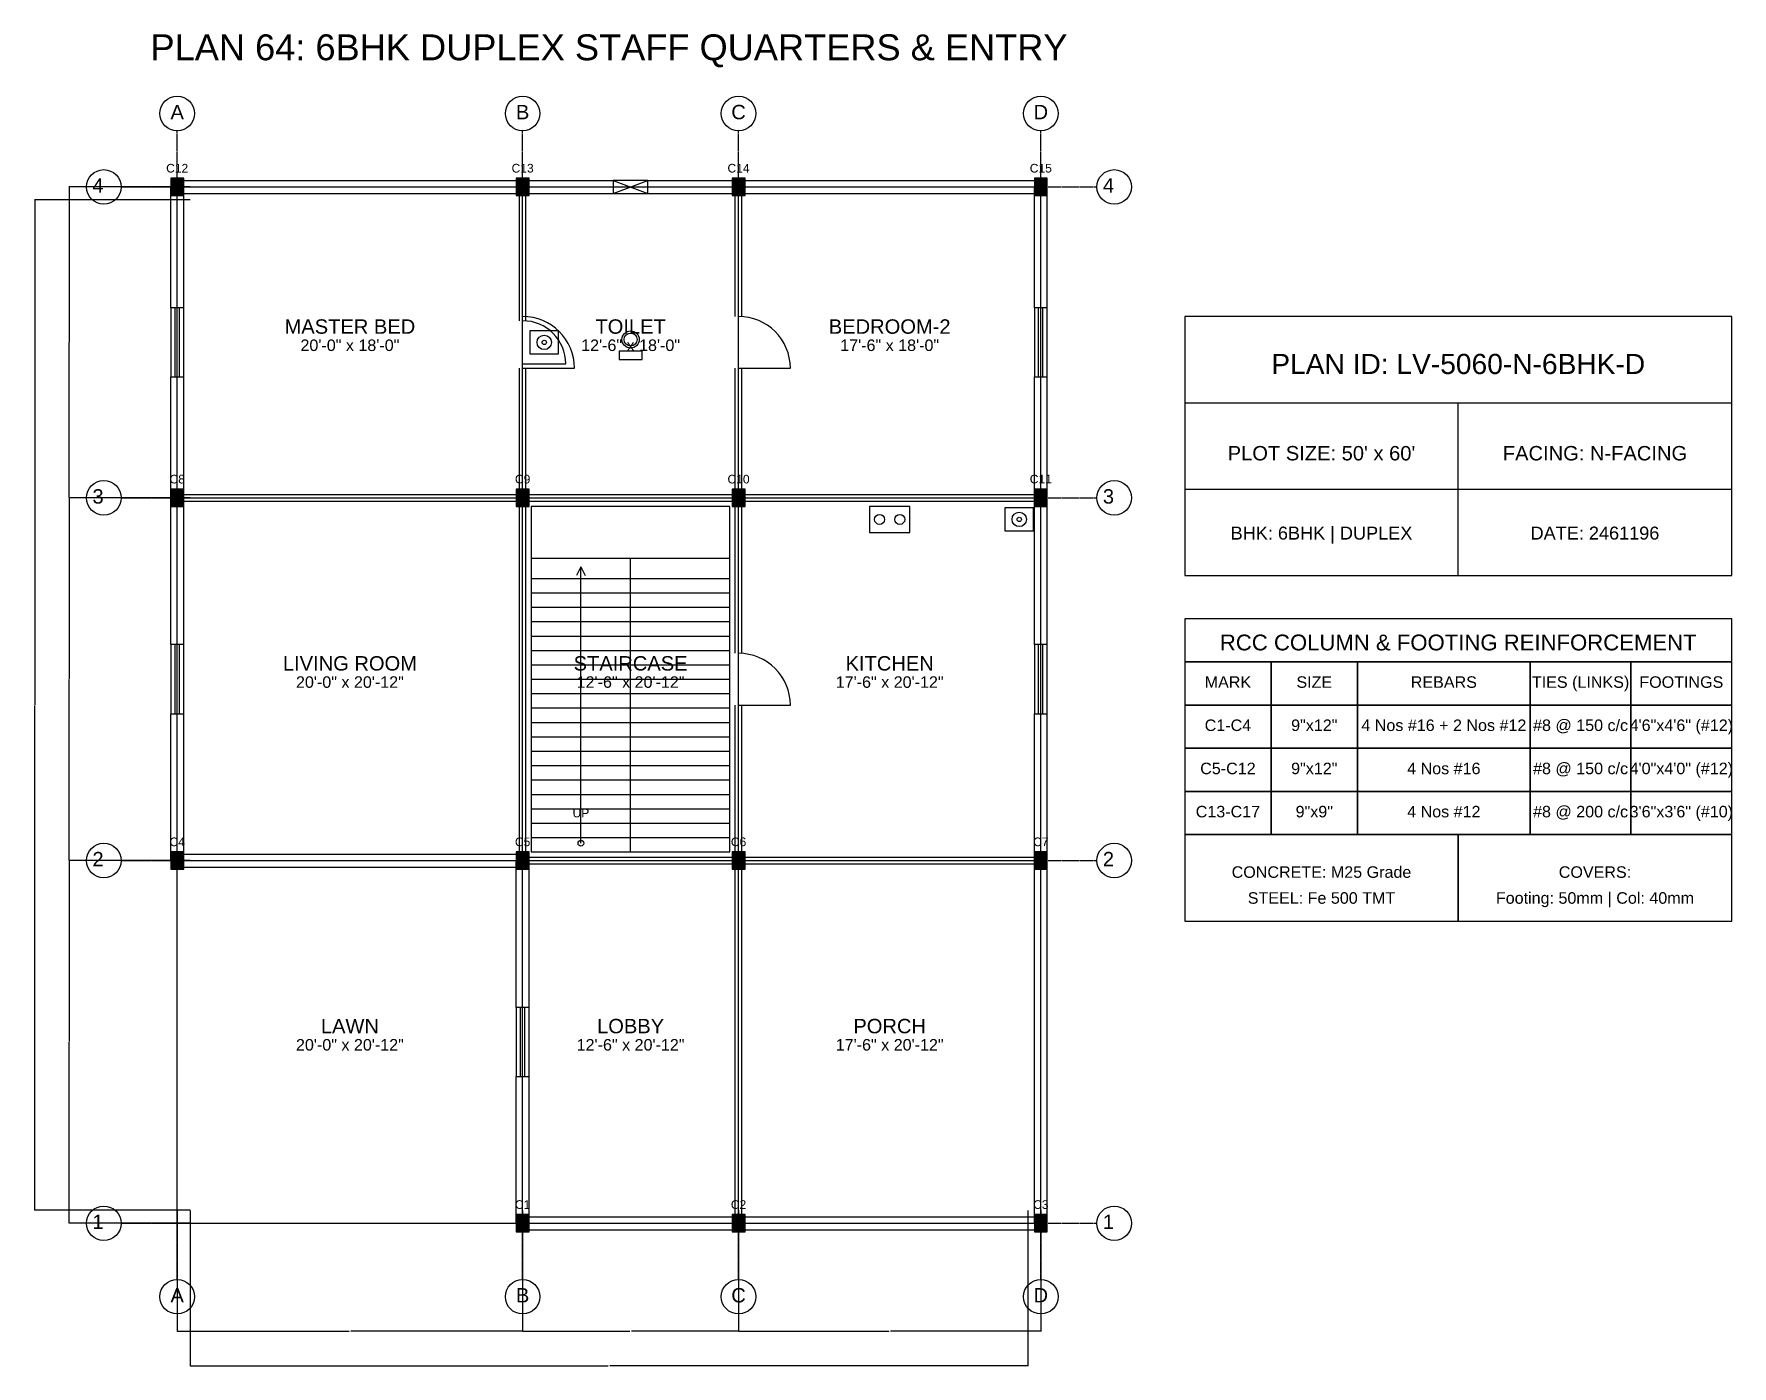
# Model space of a CAD drawing. Header units: inches. Extents: x -134 to 23580, y -99 to 23207.
# Drawn here: x 7400 to 8580, y 14901 to 15826 of the extents above; entities that cross this region are included whole.
import ezdxf
from ezdxf.enums import TextEntityAlignment as Align

# ---------------------------------------------------------------- set-up
doc = ezdxf.new("R2010")
doc.units = ezdxf.units.IN
doc.header["$MEASUREMENT"] = 0
doc.linetypes.add('CENTER', pattern=[2, 1.25, -0.25, 0.25, -0.25])
for name, color, linetype in [('A-COL-HATCH', 251, 'Continuous'), ('A-COLUMN', 1, 'Continuous'), ('A-DIM', 5, 'Continuous'), ('A-DOOR', 30, 'Continuous'), ('A-FIXTURE', 8, 'Continuous'), ('A-STAIR', 6, 'Continuous'), ('A-TEXT', 2, 'Continuous'), ('A-WALL-EXT', 7, 'Continuous'), ('A-WALL-INT', 9, 'Continuous'), ('A-WINDOW', 4, 'Continuous'), ('S-BEAM-FRAMING', 2, 'Continuous'), ('S-BUBBLE', 4, 'Continuous'), ('S-GRID-CENTER', 8, 'CENTER'), ('S-TABLE', 7, 'Continuous'), ('S-TEXT', 3, 'Continuous')]:
    doc.layers.add(name, color=color, linetype=linetype)
doc.styles.get("Standard").update_dxf_attribs({"font": 'arial.ttf'})
doc.dimstyles.get("Standard").update_dxf_attribs({"dimtxt": 0.18, "dimasz": 0.18, "dimexe": 0.18, "dimexo": 0.0625, "dimgap": 0.09, "dimtad": 0, "dimtih": 1, "dimtoh": 1, "dimdec": 4, "dimzin": 0, "dimdsep": 46, "dimtxsty": 'Standard', "dimcen": 0.09, "dimadec": 0, "dimazin": 0, "dimtfac": 1, "dimtdec": 4, "dimtofl": 0, "dimtmove": 0, "dimatfit": 3, "dimfxl": 1, "dimtolj": 1, "dimtzin": 0, "dimarcsym": 0})

msp = doc.modelspace()

# ---------------------------------------------------------------- texts
at = {"layer": 'A-TEXT'}
for s, height, p in [('PLAN 64: 6BHK DUPLEX STAFF QUARTERS & ENTRY', 18, (7800, 15808)), ('C12', 6, (7500, 15730)), ('C13', 6, (7740, 15730)), ('C14', 6, (7890, 15730)), ('C15', 6, (8100, 15730)), ('MASTER BED', 10, (7620, 15618)), ('TOILET', 10, (7815, 15618)), ('BEDROOM-2', 10, (7995, 15618)), ('20\'-0" x 18\'-0"', 8, (7620, 15606)), ('12\'-6" x 18\'-0"', 8, (7815, 15606)), ('17\'-6" x 18\'-0"', 8, (7995, 15606)), ('PLAN ID: LV-5060-N-6BHK-D', 14, (8390, 15590)), ("PLOT SIZE: 50' x 60'", 10, (8295, 15530)), ('FACING: N-FACING', 10, (8485, 15530)), ('C8', 6, (7500, 15514)), ('C9', 6, (7740, 15514)), ('C10', 6, (7890, 15514)), ('C11', 6, (8100, 15514)), ('BHK: 6BHK | DUPLEX', 9, (8295, 15475)), ('DATE: 2461196', 9, (8485, 15475)), ('LIVING ROOM', 10, (7620, 15384)), ('STAIRCASE', 10, (7815, 15384)), ('KITCHEN', 10, (7995, 15384)), ('20\'-0" x 20\'-12"', 8, (7620, 15372)), ('12\'-6" x 20\'-12"', 8, (7815, 15372)), ('17\'-6" x 20\'-12"', 8, (7995, 15372)), ('UP', 6, (7780.5, 15282)), ('C4', 6, (7500, 15262)), ('C5', 6, (7740, 15262)), ('C6', 6, (7890, 15262)), ('C7', 6, (8100, 15262)), ('LAWN', 10, (7620, 15132)), ('LOBBY', 10, (7815, 15132)), ('PORCH', 10, (7995, 15132)), ('20\'-0" x 20\'-12"', 8, (7620, 15120)), ('12\'-6" x 20\'-12"', 8, (7815, 15120)), ('17\'-6" x 20\'-12"', 8, (7995, 15120)), ('C1', 6, (7740, 15010)), ('C2', 6, (7890, 15010)), ('C3', 6, (8100, 15010))]:
    msp.add_text(s, height=height, dxfattribs=at).set_placement(p, align=Align.CENTER)
at = {"layer": 'S-TEXT'}
for s, height, p in [('A', 10, (7500, 15767)), ('B', 10, (7740, 15767)), ('C', 10, (7890, 15767)), ('D', 10, (8100, 15767)), ('4', 10, (7445, 15716)), ('4', 10, (8147, 15716)), ('3', 10, (7445, 15500)), ('3', 10, (8147, 15500)), ('RCC COLUMN & FOOTING REINFORCEMENT', 11, (8390, 15398)), ('MARK', 8, (8230, 15372)), ('SIZE', 8, (8290, 15372)), ('REBARS', 8, (8380, 15372)), ('TIES (LINKS)', 8, (8475, 15372)), ('FOOTINGS', 8, (8545, 15372)), ('C1-C4', 8, (8230, 15342)), ('9"x12"', 8, (8290, 15342)), ('4 Nos #16 + 2 Nos #12', 8, (8380, 15342)), ('#8 @ 150 c/c', 8, (8475, 15342)), ('4\'6"x4\'6" (#12)', 8, (8545, 15342)), ('C5-C12', 8, (8230, 15312)), ('9"x12"', 8, (8290, 15312)), ('4 Nos #16', 8, (8380, 15312)), ('#8 @ 150 c/c', 8, (8475, 15312)), ('4\'0"x4\'0" (#12)', 8, (8545, 15312)), ('C13-C17', 8, (8230, 15282)), ('9"x9"', 8, (8290, 15282)), ('4 Nos #12', 8, (8380, 15282)), ('#8 @ 200 c/c', 8, (8475, 15282)), ('3\'6"x3\'6" (#10)', 8, (8545, 15282)), ('2', 10, (7445, 15248)), ('2', 10, (8147, 15248)), ('CONCRETE: M25 Grade', 8, (8295, 15240)), ('COVERS:', 8, (8485, 15240)), ('Footing: 50mm | Col: 40mm', 8, (8485, 15222)), ('STEEL: Fe 500 TMT', 8, (8295, 15222)), ('1', 10, (7445, 14996)), ('1', 10, (8147, 14996)), ('A', 10, (7500, 14945)), ('B', 10, (7740, 14945)), ('C', 10, (7890, 14945)), ('D', 10, (8100, 14945))]:
    msp.add_text(s, height=height, dxfattribs=at).set_placement(p, align=Align.CENTER)

# ---------------------------------------------------------------- blocks, each defined once
blk = doc.blocks.new('*D561')
at = {"layer": 'A-DIM', "color": 0, "lineweight": -2, "transparency": 16777216}
for p, q in [((7500, 15008.9), (7500, 14924.8)), ((7740, 15008.9), (7740, 14924.8)), ((7500.2, 14925), (7619.4, 14925)), ((7739.8, 14925), (7620.6, 14925))]:
    blk.add_line(p, q, dxfattribs=at)
at = {"layer": 'A-DIM', "color": 0, "transparency": 16777216}
for points in [[(7500.2, 14925), (7500.2, 14925), (7500, 14925)], [(7739.8, 14925), (7739.8, 14925), (7740, 14925)]]:
    blk.add_solid(points, dxfattribs=at)
at = {"layer": 'Defpoints', "color": 0, "transparency": 16777216}
for p in [(7500, 15009), (7740, 15009), (7740, 14925)]:
    blk.add_point(p, dxfattribs=at)
at = {"layer": 'A-DIM', "color": 0, "transparency": 16777216, "insert": (7620, 14925), "char_height": 0.18, "attachment_point": 5}
blk.add_mtext('\\A1;240.0000', dxfattribs=at)
blk = doc.blocks.new('*D562')
at = {"layer": 'A-DIM', "color": 0, "lineweight": -2, "transparency": 16777216}
for p, q in [((7740, 15008.9), (7740, 14924.8)), ((7890, 15008.9), (7890, 14924.8)), ((7740.2, 14925), (7814.4, 14925)), ((7889.8, 14925), (7815.6, 14925))]:
    blk.add_line(p, q, dxfattribs=at)
at = {"layer": 'A-DIM', "color": 0, "transparency": 16777216}
for points in [[(7740.2, 14925), (7740.2, 14925), (7740, 14925)], [(7889.8, 14925), (7889.8, 14925), (7890, 14925)]]:
    blk.add_solid(points, dxfattribs=at)
at = {"layer": 'Defpoints', "color": 0, "transparency": 16777216}
for p in [(7740, 15009), (7890, 15009), (7890, 14925)]:
    blk.add_point(p, dxfattribs=at)
at = {"layer": 'A-DIM', "color": 0, "transparency": 16777216, "insert": (7815, 14925), "char_height": 0.18, "attachment_point": 5}
blk.add_mtext('\\A1;150.0000', dxfattribs=at)
blk = doc.blocks.new('*D563')
at = {"layer": 'A-DIM', "color": 0, "lineweight": -2, "transparency": 16777216}
for p, q in [((7890, 15008.9), (7890, 14924.8)), ((8100, 15008.9), (8100, 14924.8)), ((7890.2, 14925), (7994.4, 14925)), ((8099.8, 14925), (7995.6, 14925))]:
    blk.add_line(p, q, dxfattribs=at)
at = {"layer": 'A-DIM', "color": 0, "transparency": 16777216}
for points in [[(7890.2, 14925), (7890.2, 14925), (7890, 14925)], [(8099.8, 14925), (8099.8, 14925), (8100, 14925)]]:
    blk.add_solid(points, dxfattribs=at)
at = {"layer": 'Defpoints', "color": 0, "transparency": 16777216}
for p in [(7890, 15009), (8100, 15009), (8100, 14925)]:
    blk.add_point(p, dxfattribs=at)
at = {"layer": 'A-DIM', "color": 0, "transparency": 16777216, "insert": (7995, 14925), "char_height": 0.18, "attachment_point": 5}
blk.add_mtext('\\A1;210.0000', dxfattribs=at)
blk = doc.blocks.new('*D564')
at = {"layer": 'A-DIM', "color": 0, "lineweight": -2, "transparency": 16777216}
for p, q in [((7509, 15008.9), (7509, 14900.8)), ((8091, 15008.9), (8091, 14900.8)), ((7509.2, 14901), (7799.4, 14901)), ((8090.8, 14901), (7800.6, 14901))]:
    blk.add_line(p, q, dxfattribs=at)
at = {"layer": 'A-DIM', "color": 0, "transparency": 16777216}
for points in [[(7509.2, 14901), (7509.2, 14901), (7509, 14901)], [(8090.8, 14901), (8090.8, 14901), (8091, 14901)]]:
    blk.add_solid(points, dxfattribs=at)
at = {"layer": 'Defpoints', "color": 0, "transparency": 16777216}
for p in [(7509, 15009), (8091, 15009), (8091, 14901)]:
    blk.add_point(p, dxfattribs=at)
at = {"layer": 'A-DIM', "color": 0, "transparency": 16777216, "insert": (7800, 14901), "char_height": 0.18, "attachment_point": 5}
blk.add_mtext('\\A1;582.0000', dxfattribs=at)
blk = doc.blocks.new('*D565')
at = {"layer": 'A-DIM', "color": 0, "lineweight": -2, "transparency": 16777216}
for p, q in [((7508.9, 15252), (7424.8, 15252)), ((7425, 15251.8), (7425, 15126.2)), ((7425, 15000.2), (7425, 15125.8)), ((7508.9, 15000), (7424.8, 15000))]:
    blk.add_line(p, q, dxfattribs=at)
at = {"layer": 'A-DIM', "color": 0, "transparency": 16777216}
for points in [[(7425, 15251.8), (7425, 15251.8), (7425, 15252)], [(7425, 15000.2), (7425, 15000.2), (7425, 15000)]]:
    blk.add_solid(points, dxfattribs=at)
at = {"layer": 'Defpoints', "color": 0, "transparency": 16777216}
for p in [(7425, 15252), (7509, 15252), (7509, 15000)]:
    blk.add_point(p, dxfattribs=at)
at = {"layer": 'A-DIM', "color": 0, "transparency": 16777216, "insert": (7425, 15126), "char_height": 0.18, "attachment_point": 5}
blk.add_mtext('\\A1;252.0000', dxfattribs=at)
blk = doc.blocks.new('*D566')
at = {"layer": 'A-DIM', "color": 0, "lineweight": -2, "transparency": 16777216}
for p, q in [((7508.9, 15504), (7424.8, 15504)), ((7425, 15503.8), (7425, 15378.2)), ((7425, 15252.2), (7425, 15377.8)), ((7508.9, 15252), (7424.8, 15252))]:
    blk.add_line(p, q, dxfattribs=at)
at = {"layer": 'A-DIM', "color": 0, "transparency": 16777216}
for points in [[(7425, 15503.8), (7425, 15503.8), (7425, 15504)], [(7425, 15252.2), (7425, 15252.2), (7425, 15252)]]:
    blk.add_solid(points, dxfattribs=at)
at = {"layer": 'Defpoints', "color": 0, "transparency": 16777216}
for p in [(7425, 15504), (7509, 15504), (7509, 15252)]:
    blk.add_point(p, dxfattribs=at)
at = {"layer": 'A-DIM', "color": 0, "transparency": 16777216, "insert": (7425, 15378), "char_height": 0.18, "attachment_point": 5}
blk.add_mtext('\\A1;252.0000', dxfattribs=at)
blk = doc.blocks.new('*D567')
at = {"layer": 'A-DIM', "color": 0, "lineweight": -2, "transparency": 16777216}
for p, q in [((7508.9, 15720), (7424.8, 15720)), ((7425, 15719.8), (7425, 15612.2)), ((7425, 15504.2), (7425, 15611.8)), ((7508.9, 15504), (7424.8, 15504))]:
    blk.add_line(p, q, dxfattribs=at)
at = {"layer": 'A-DIM', "color": 0, "transparency": 16777216}
for points in [[(7425, 15719.8), (7425, 15719.8), (7425, 15720)], [(7425, 15504.2), (7425, 15504.2), (7425, 15504)]]:
    blk.add_solid(points, dxfattribs=at)
at = {"layer": 'Defpoints', "color": 0, "transparency": 16777216}
for p in [(7425, 15720), (7509, 15720), (7509, 15504)]:
    blk.add_point(p, dxfattribs=at)
at = {"layer": 'A-DIM', "color": 0, "transparency": 16777216, "insert": (7425, 15612), "char_height": 0.18, "attachment_point": 5}
blk.add_mtext('\\A1;216.0000', dxfattribs=at)
blk = doc.blocks.new('*D568')
at = {"layer": 'A-DIM', "color": 0, "lineweight": -2, "transparency": 16777216}
for p, q in [((7508.9, 15711), (7400.8, 15711)), ((7401, 15710.8), (7401, 15360.2)), ((7401, 15009.2), (7401, 15359.8)), ((7508.9, 15009), (7400.8, 15009))]:
    blk.add_line(p, q, dxfattribs=at)
at = {"layer": 'A-DIM', "color": 0, "transparency": 16777216}
for points in [[(7401, 15710.8), (7401, 15710.8), (7401, 15711)], [(7401, 15009.2), (7401, 15009.2), (7401, 15009)]]:
    blk.add_solid(points, dxfattribs=at)
at = {"layer": 'Defpoints', "color": 0, "transparency": 16777216}
for p in [(7401, 15711), (7509, 15711), (7509, 15009)]:
    blk.add_point(p, dxfattribs=at)
at = {"layer": 'A-DIM', "color": 0, "transparency": 16777216, "insert": (7401, 15360), "char_height": 0.18, "attachment_point": 5}
blk.add_mtext('\\A1;702.0000', dxfattribs=at)

# ---------------------------------------------------------------- dimensions: what is measured, and where the dimension line sits
at = {"layer": 'A-DIM'}
for base, p1, p2, picture, middle in [((7425, 15720), (7509, 15504), (7509, 15720), '*D567', (7425, 15612)), ((7401, 15711), (7509, 15009), (7509, 15711), '*D568', (7401, 15360)), ((7425, 15504), (7509, 15252), (7509, 15504), '*D566', (7425, 15378)), ((7425, 15252), (7509, 15000), (7509, 15252), '*D565', (7425, 15126))]:
    dim = msp.add_linear_dim(base=base, p1=p1, p2=p2, angle=90, dimstyle='Standard', dxfattribs=at)
    dim.commit()
    dim.dimension.update_dxf_attribs({"geometry": picture, "text_midpoint": middle})
for base, p1, p2, picture, middle in [((7740, 14925), (7500, 15009), (7740, 15009), '*D561', (7620, 14925)), ((8091, 14901), (7509, 15009), (8091, 15009), '*D564', (7800, 14901)), ((7890, 14925), (7740, 15009), (7890, 15009), '*D562', (7815, 14925)), ((8100, 14925), (7890, 15009), (8100, 15009), '*D563', (7995, 14925))]:
    dim = msp.add_linear_dim(base=base, p1=p1, p2=p2, dimstyle='Standard', dxfattribs=at)
    dim.commit()
    dim.dimension.update_dxf_attribs({"geometry": picture, "text_midpoint": middle})

# ---------------------------------------------------------------- linework, layer by layer
at = {"layer": 'A-COL-HATCH'}
for points in [[(7495.5, 15714), (7504.5, 15714), (7495.5, 15726), (7504.5, 15726)], [(7735.5, 15714), (7744.5, 15714), (7735.5, 15726), (7744.5, 15726)], [(7885.5, 15714), (7894.5, 15714), (7885.5, 15726), (7894.5, 15726)], [(8095.5, 15714), (8104.5, 15714), (8095.5, 15726), (8104.5, 15726)], [(7495.5, 15498), (7504.5, 15498), (7495.5, 15510), (7504.5, 15510)], [(7735.5, 15498), (7744.5, 15498), (7735.5, 15510), (7744.5, 15510)], [(7885.5, 15498), (7894.5, 15498), (7885.5, 15510), (7894.5, 15510)], [(8095.5, 15498), (8104.5, 15498), (8095.5, 15510), (8104.5, 15510)], [(7495.5, 15246), (7504.5, 15246), (7495.5, 15258), (7504.5, 15258)], [(7735.5, 15246), (7744.5, 15246), (7735.5, 15258), (7744.5, 15258)], [(7885.5, 15246), (7894.5, 15246), (7885.5, 15258), (7894.5, 15258)], [(8095.5, 15246), (8104.5, 15246), (8095.5, 15258), (8104.5, 15258)], [(7735.5, 14994), (7744.5, 14994), (7735.5, 15006), (7744.5, 15006)], [(7885.5, 14994), (7894.5, 14994), (7885.5, 15006), (7894.5, 15006)], [(8095.5, 14994), (8104.5, 14994), (8095.5, 15006), (8104.5, 15006)]]:
    msp.add_solid(points, dxfattribs=at)
at = {"layer": 'A-COLUMN'}
for points in [[(7495.5, 15714), (7504.5, 15714), (7504.5, 15726), (7495.5, 15726)], [(7735.5, 15714), (7744.5, 15714), (7744.5, 15726), (7735.5, 15726)], [(7885.5, 15714), (7894.5, 15714), (7894.5, 15726), (7885.5, 15726)], [(8095.5, 15714), (8104.5, 15714), (8104.5, 15726), (8095.5, 15726)], [(7495.5, 15498), (7504.5, 15498), (7504.5, 15510), (7495.5, 15510)], [(7735.5, 15498), (7744.5, 15498), (7744.5, 15510), (7735.5, 15510)], [(7885.5, 15498), (7894.5, 15498), (7894.5, 15510), (7885.5, 15510)], [(8095.5, 15498), (8104.5, 15498), (8104.5, 15510), (8095.5, 15510)], [(7495.5, 15246), (7504.5, 15246), (7504.5, 15258), (7495.5, 15258)], [(7735.5, 15246), (7744.5, 15246), (7744.5, 15258), (7735.5, 15258)], [(7885.5, 15246), (7894.5, 15246), (7894.5, 15258), (7885.5, 15258)], [(8095.5, 15246), (8104.5, 15246), (8104.5, 15258), (8095.5, 15258)], [(7735.5, 14994), (7744.5, 14994), (7744.5, 15006), (7735.5, 15006)], [(7885.5, 14994), (7894.5, 14994), (7894.5, 15006), (7885.5, 15006)], [(8095.5, 14994), (8104.5, 14994), (8104.5, 15006), (8095.5, 15006)]]:
    msp.add_lwpolyline(points, close=True, dxfattribs=at)
at = {"layer": 'A-DOOR'}
for p, q in [((7740, 15597), (7770, 15597)), ((7740, 15594), (7776, 15594)), ((7890, 15594), (7926, 15594)), ((7890, 15360), (7926, 15360))]:
    msp.add_line(p, q, dxfattribs=at)
for centre, radius in [((7740, 15594), 36), ((7740, 15597), 30), ((7890, 15594), 36), ((7890, 15360), 36)]:
    msp.add_arc(centre, radius, 0, 90, dxfattribs=at)
at = {"layer": 'A-FIXTURE'}
for points in [[(7745, 15604), (7765, 15604), (7765, 15620), (7745, 15620)], [(7807, 15600), (7823, 15600), (7823, 15606), (7807, 15606)], [(7981, 15480), (8009, 15480), (8009, 15498), (7981, 15498)], [(8075, 15481), (8095, 15481), (8095, 15497), (8075, 15497)]]:
    msp.add_lwpolyline(points, close=True, dxfattribs=at)
for centre, radius in [((7815, 15614), 6), ((7755, 15612), 5), ((7755, 15612), 1.5), ((7815, 15614), 4.5), ((7988, 15489), 3.5), ((8002, 15489), 3.5), ((8085, 15489), 5), ((8085, 15489), 1.5)]:
    msp.add_circle(centre, radius, dxfattribs=at)
at = {"layer": 'A-STAIR'}
for p, q in [((7746, 15462), (7884, 15462)), ((7780.5, 15456), (7777.5, 15450)), ((7780.5, 15264), (7780.5, 15456)), ((7780.5, 15456), (7783.5, 15450)), ((7815, 15258), (7815, 15462)), ((7746, 15448), (7815, 15448)), ((7815, 15448), (7884, 15448)), ((7746, 15438), (7815, 15438)), ((7815, 15438), (7884, 15438)), ((7746, 15428), (7815, 15428)), ((7815, 15428), (7884, 15428)), ((7746, 15418), (7815, 15418)), ((7746, 15408), (7815, 15408)), ((7815, 15418), (7884, 15418)), ((7815, 15408), (7884, 15408)), ((7746, 15398), (7815, 15398)), ((7815, 15398), (7884, 15398)), ((7746, 15388), (7815, 15388)), ((7815, 15388), (7884, 15388)), ((7746, 15378), (7815, 15378)), ((7815, 15378), (7884, 15378)), ((7746, 15368), (7815, 15368)), ((7815, 15368), (7884, 15368)), ((7746, 15358), (7815, 15358)), ((7815, 15358), (7884, 15358)), ((7746, 15348), (7815, 15348)), ((7746, 15338), (7815, 15338)), ((7815, 15348), (7884, 15348)), ((7815, 15338), (7884, 15338)), ((7746, 15328), (7815, 15328)), ((7815, 15328), (7884, 15328)), ((7746, 15318), (7815, 15318)), ((7815, 15318), (7884, 15318)), ((7746, 15308), (7815, 15308)), ((7815, 15308), (7884, 15308)), ((7746, 15298), (7815, 15298)), ((7815, 15298), (7884, 15298)), ((7746, 15288), (7815, 15288)), ((7746, 15278), (7815, 15278)), ((7815, 15288), (7884, 15288)), ((7815, 15278), (7884, 15278)), ((7746, 15268), (7815, 15268)), ((7815, 15268), (7884, 15268))]:
    msp.add_line(p, q, dxfattribs=at)
msp.add_lwpolyline([(7746, 15258), (7884, 15258), (7884, 15498), (7746, 15498)], close=True, dxfattribs=at)
msp.add_circle((7780.5, 15264), 2, dxfattribs=at)
at = {"layer": 'A-WALL-EXT'}
for p, q in [((7495.5, 15636), (7495.5, 15720)), ((7500, 15724.5), (7740, 15724.5)), ((7500, 15715.5), (7740, 15715.5)), ((7504.5, 15636), (7504.5, 15720)), ((7740, 15724.5), (7803, 15724.5)), ((7740, 15715.5), (7803, 15715.5)), ((7827, 15724.5), (7890, 15724.5)), ((7827, 15715.5), (7890, 15715.5)), ((7890, 15724.5), (8100, 15724.5)), ((7890, 15715.5), (8100, 15715.5)), ((8095.5, 15636), (8095.5, 15720)), ((8104.5, 15636), (8104.5, 15720)), ((7495.5, 15504), (7495.5, 15588)), ((7504.5, 15504), (7504.5, 15588)), ((8095.5, 15504), (8095.5, 15588)), ((8104.5, 15504), (8104.5, 15588)), ((8200, 15570), (8580, 15570)), ((8390, 15450), (8390, 15570)), ((7495.5, 15402), (7495.5, 15504)), ((7504.5, 15402), (7504.5, 15504)), ((8095.5, 15402), (8095.5, 15504)), ((8104.5, 15402), (8104.5, 15504)), ((8200, 15510), (8580, 15510)), ((7495.5, 15252), (7495.5, 15354)), ((7504.5, 15252), (7504.5, 15354)), ((8095.5, 15252), (8095.5, 15354)), ((8104.5, 15252), (8104.5, 15354)), ((7500, 15256.5), (7740, 15256.5)), ((7500, 15247.5), (7740, 15247.5)), ((7735.5, 15150), (7735.5, 15252)), ((7744.5, 15150), (7744.5, 15252)), ((8095.5, 15000), (8095.5, 15252)), ((8104.5, 15000), (8104.5, 15252)), ((7735.5, 15000), (7735.5, 15102)), ((7744.5, 15000), (7744.5, 15102)), ((7740, 15004.5), (7890, 15004.5)), ((7740, 14995.5), (7890, 14995.5)), ((7890, 15004.5), (8100, 15004.5)), ((7890, 14995.5), (8100, 14995.5))]:
    msp.add_line(p, q, dxfattribs=at)
msp.add_lwpolyline([(8200, 15450), (8580, 15450), (8580, 15630), (8200, 15630)], close=True, dxfattribs=at)
at = {"layer": 'A-WALL-INT'}
for p, q in [((7737.75, 15627), (7737.75, 15720)), ((7742.25, 15627), (7742.25, 15720)), ((7887.75, 15630), (7887.75, 15720)), ((7892.25, 15630), (7892.25, 15720)), ((7737.75, 15504), (7737.75, 15594)), ((7742.25, 15504), (7742.25, 15594)), ((7887.75, 15504), (7887.75, 15594)), ((7892.25, 15504), (7892.25, 15594)), ((7500, 15506.25), (7740, 15506.25)), ((7737.75, 15252), (7737.75, 15504)), ((7740, 15506.25), (7890, 15506.25)), ((7742.25, 15252), (7742.25, 15504)), ((7887.75, 15396), (7887.75, 15504)), ((7890, 15506.25), (8100, 15506.25)), ((7892.25, 15396), (7892.25, 15504)), ((7500, 15501.75), (7740, 15501.75)), ((7740, 15501.75), (7890, 15501.75)), ((7890, 15501.75), (8100, 15501.75)), ((7887.75, 15252), (7887.75, 15360)), ((7892.25, 15252), (7892.25, 15360)), ((7740, 15254.25), (7890, 15254.25)), ((7890, 15254.25), (8100, 15254.25)), ((7740, 15249.75), (7890, 15249.75)), ((7887.75, 15000), (7887.75, 15252)), ((7890, 15249.75), (8100, 15249.75)), ((7892.25, 15000), (7892.25, 15252))]:
    msp.add_line(p, q, dxfattribs=at)
at = {"layer": 'A-WINDOW'}
for p, q in [((7803, 15715.5), (7827, 15724.5)), ((7803, 15724.5), (7827, 15715.5)), ((7498.5, 15588), (7498.5, 15636)), ((7501.5, 15588), (7501.5, 15636)), ((8098.5, 15588), (8098.5, 15636)), ((8101.5, 15588), (8101.5, 15636)), ((7498.5, 15354), (7498.5, 15402)), ((7501.5, 15354), (7501.5, 15402)), ((8098.5, 15354), (8098.5, 15402)), ((8101.5, 15354), (8101.5, 15402)), ((7738.5, 15102), (7738.5, 15150)), ((7741.5, 15102), (7741.5, 15150))]:
    msp.add_line(p, q, dxfattribs=at)
for points in [[(7803, 15715.5), (7827, 15715.5), (7827, 15724.5), (7803, 15724.5)], [(7495.5, 15588), (7504.5, 15588), (7504.5, 15636), (7495.5, 15636)], [(8095.5, 15588), (8104.5, 15588), (8104.5, 15636), (8095.5, 15636)], [(7495.5, 15354), (7504.5, 15354), (7504.5, 15402), (7495.5, 15402)], [(8095.5, 15354), (8104.5, 15354), (8104.5, 15402), (8095.5, 15402)], [(7735.5, 15102), (7744.5, 15102), (7744.5, 15150), (7735.5, 15150)]]:
    msp.add_lwpolyline(points, close=True, dxfattribs=at)
at = {"layer": 'S-BEAM-FRAMING'}
for p, q in [((7500, 15000), (7500, 15720)), ((7500, 15720), (8100, 15720)), ((7740, 15000), (7740, 15720)), ((7890, 15000), (7890, 15720)), ((8100, 15000), (8100, 15720)), ((7500, 15504), (8100, 15504)), ((7500, 15252), (8100, 15252)), ((7500, 15000), (8100, 15000))]:
    msp.add_line(p, q, dxfattribs=at)
at = {"layer": 'S-BUBBLE'}
for centre in [(7500, 15771), (7740, 15771), (7890, 15771), (8100, 15771), (7449, 15720), (8151, 15720), (7449, 15504), (8151, 15504), (7449, 15252), (8151, 15252), (7449, 15000), (8151, 15000), (7500, 14949), (7740, 14949), (7890, 14949), (8100, 14949)]:
    msp.add_circle(centre, 12, dxfattribs=at)
at = {"layer": 'S-GRID-CENTER'}
for p, q in [((7500, 14961), (7500, 15759)), ((7740, 14961), (7740, 15759)), ((7890, 14961), (7890, 15759)), ((8100, 14961), (8100, 15759)), ((7461, 15720), (8139, 15720)), ((7461, 15504), (8139, 15504)), ((7461, 15252), (8139, 15252)), ((7461, 15000), (8139, 15000))]:
    msp.add_line(p, q, dxfattribs=at)
at = {"layer": 'S-TABLE'}
for points in [[(8200, 15390), (8580, 15390), (8580, 15420), (8200, 15420)], [(8200, 15360), (8260, 15360), (8260, 15390), (8200, 15390)], [(8260, 15360), (8320, 15360), (8320, 15390), (8260, 15390)], [(8320, 15360), (8440, 15360), (8440, 15390), (8320, 15390)], [(8440, 15360), (8510, 15360), (8510, 15390), (8440, 15390)], [(8510, 15360), (8580, 15360), (8580, 15390), (8510, 15390)], [(8200, 15330), (8260, 15330), (8260, 15360), (8200, 15360)], [(8260, 15330), (8320, 15330), (8320, 15360), (8260, 15360)], [(8320, 15330), (8440, 15330), (8440, 15360), (8320, 15360)], [(8440, 15330), (8510, 15330), (8510, 15360), (8440, 15360)], [(8510, 15330), (8580, 15330), (8580, 15360), (8510, 15360)], [(8200, 15300), (8260, 15300), (8260, 15330), (8200, 15330)], [(8260, 15300), (8320, 15300), (8320, 15330), (8260, 15330)], [(8320, 15300), (8440, 15300), (8440, 15330), (8320, 15330)], [(8440, 15300), (8510, 15300), (8510, 15330), (8440, 15330)], [(8510, 15300), (8580, 15300), (8580, 15330), (8510, 15330)], [(8200, 15270), (8260, 15270), (8260, 15300), (8200, 15300)], [(8260, 15270), (8320, 15270), (8320, 15300), (8260, 15300)], [(8320, 15270), (8440, 15270), (8440, 15300), (8320, 15300)], [(8440, 15270), (8510, 15270), (8510, 15300), (8440, 15300)], [(8510, 15270), (8580, 15270), (8580, 15300), (8510, 15300)], [(8200, 15210), (8390, 15210), (8390, 15270), (8200, 15270)], [(8390, 15210), (8580, 15210), (8580, 15270), (8390, 15270)]]:
    msp.add_lwpolyline(points, close=True, dxfattribs=at)

msp.set_redraw_order([(e.dxf.handle, doc.entitydb.next_handle()) for e in msp.query("TEXT MTEXT ATTDEF DIMENSION ARC_DIMENSION")])  # texts and dimensions are drawn at this point

doc.saveas('drawing.dxf')
